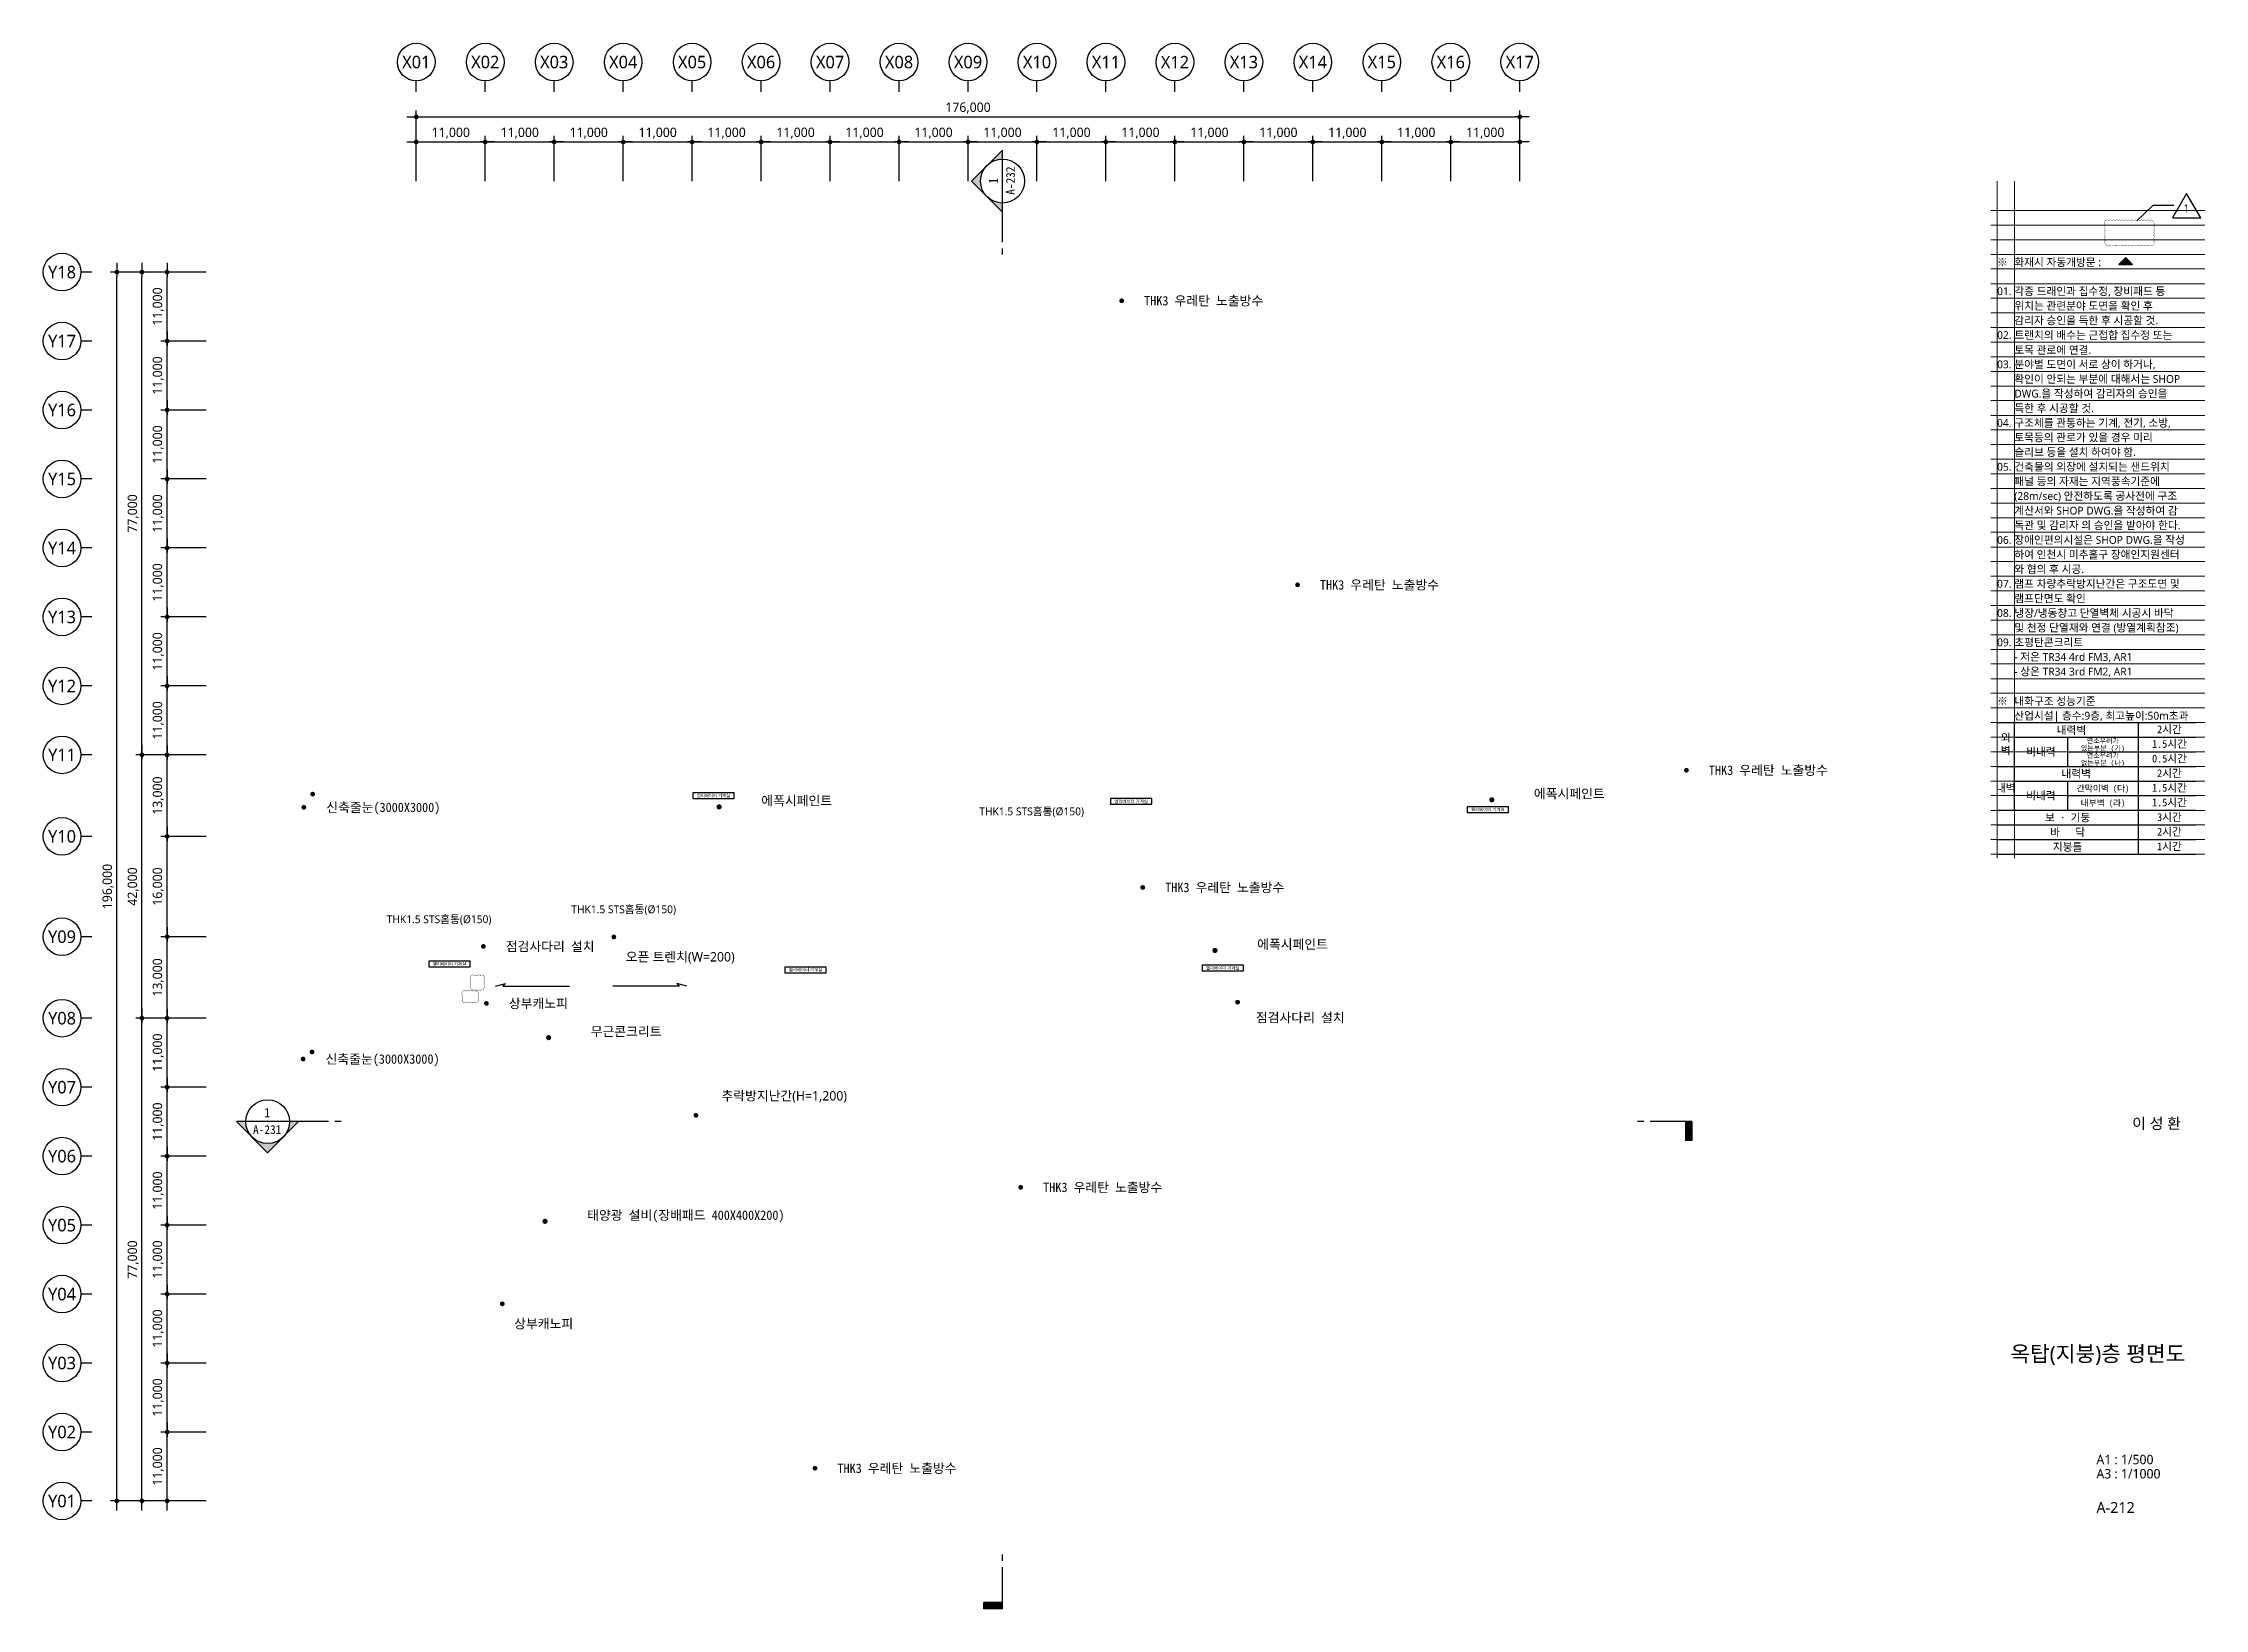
# Model space of a CAD drawing. Header units: millimetres. Extents: x 3546612 to 5615882, y 547008 to 3162891.
# Drawn here: x 4806612 to 5151369, y 2913200 to 3162891 of the extents above; entities that cross this region are included whole.
import ezdxf
from ezdxf.enums import TextEntityAlignment as Align

# ---------------------------------------------------------------- set-up
doc = ezdxf.new("R2010")
doc.units = ezdxf.units.MM
doc.linetypes.add('DASHDOTX2', pattern=[2, 1, -0.5, 0, -0.5])
for name, color, linetype, lineweight in [('A-AXIS-BUBL', 7, 'Continuous', 25), ('A-BORD-TEXT', 3, 'Continuous', 25), ('A-DIMS', 7, 'Continuous', 25), ('A-MKXS-LEAD', 7, 'Continuous', 25), ('A-MKXS-MAK1', 3, 'Continuous', 25), ('A-MKXS-MAK2', 3, 'DASHDOTX2', 25), ('A-MKXS-TEXT1', 3, 'Continuous', 25), ('A-MKXS-TEXT2', 7, 'Continuous', 25), ('A-XXXX-SYMB', 7, 'Continuous', 25), ('A-XXXX-TXT2', 3, 'Continuous', 25), ('REV-202205', 20, 'Continuous', 25)]:
    doc.layers.add(name, color=color, linetype=linetype, lineweight=lineweight)
doc.layers.add('A-XXXX-NPLT', color=144, linetype='Continuous', lineweight=15, plot=False)
doc.styles.add('HY울릉도L', font='')
doc.styles.add('XR-평면도$0$맑은 고딕', font='malgun.ttf')
doc.styles.add('돋움체', font='')
doc.styles.add('맑은 고딕', font='malgun.ttf')
doc.styles.add('맑은고딕', font='malgun.ttf')
doc.styles.get('HY울릉도L').set_extended_font_data('HYwulM')
doc.styles.get('돋움체').set_extended_font_data('DotumChe')
doc.dimstyles.new('CDIM', dxfattribs={"dimtxt": 3, "dimasz": 1.5, "dimexe": 2, "dimexo": 1, "dimgap": 1, "dimtad": 1, "dimdec": 0, "dimrnd": 0.5, "dimzin": 0, "dimdsep": 32, "dimlunit": 6, "dimtxsty": 'HY울릉도L', "dimblk1": '_CIDOT', "dimblk2": '_CIDOT', "dimsah": 1, "dimcen": 5.5, "dimclrd": 2, "dimclre": 2, "dimclrt": 7, "dimadec": 0, "dimazin": 0, "dimtfac": 1, "dimtdec": 0, "dimtix": 1, "dimtmove": 2, "dimatfit": 1, "dimldrblk": '_CIDOT', "dimfxl": 1, "dimtolj": 1, "dimtzin": 0, "dimlwd": -1, "dimarcsym": 0})

msp = doc.modelspace()

# ---------------------------------------------------------------- texts
at = {"layer": 'A-BORD-TEXT', "style": '맑은고딕'}
msp.add_text('이 성 환', height=1750, dxfattribs=at).set_placement((5147561.5, 2989731.8), align=Align.RIGHT)
msp.add_text('옥탑(지붕)층 평면도', height=2500, dxfattribs=at).set_placement((5134306.3, 2953883.1), align=Align.MIDDLE_CENTER)
for s, height, p in [('A1 : 1/500', 1500, (5134091.6, 2936255)), ('A3 : 1/1000', 1500, (5134091.6, 2933987.6)), ('A-212', 1750, (5134091.6, 2928469.4))]:
    msp.add_text(s, height=height, dxfattribs=at).set_placement(p)
at = {"layer": 'A-MKXS-TEXT1'}
for s, height, style, p in [('THK3 우레탄 노출방수', 1500, '돋움체', (4982201.2, 3121820.7)), ('THK3 우레탄 노출방수', 1500, '돋움체', (5010243.9, 3076514.2)), ('THK3 우레탄 노출방수', 1500, '돋움체', (5072277.8, 3046941)), ('신축줄눈(3000X3000)', 1500, '돋움체', (4851754.5, 3041018.3)), ('에폭시페인트', 1500, '돋움체', (4921137.6, 3042083.8)), ('THK1.5 STS홈통(Ø150)', 1250, '맑은고딕', (4955905.7, 3040375.6)), ('에폭시페인트', 1500, '돋움체', (5044370.6, 3043207.9)), ('THK3 우레탄 노출방수', 1500, '돋움체', (4985555.7, 3028243)), ('THK1.5 STS홈통(Ø150)', 1250, '맑은고딕', (4861389, 3023176.4)), ('THK1.5 STS홈통(Ø150)', 1250, '맑은고딕', (4890831.7, 3024759.6)), ('에폭시페인트', 1500, '돋움체', (5000224.2, 3019188.9)), ('점검사다리 설치', 1500, '돋움체', (4880392.7, 3018837.7)), ('오픈 트렌치(W=200)', 1500, '맑은고딕', (4899519.9, 3017183.4)), ('상부캐노피', 1500, '돋움체', (4880879.7, 3009745.7)), ('점검사다리 설치', 1500, '돋움체', (5000029.6, 3007485.1)), ('무근콘크리트', 1500, '돋움체', (4893938.7, 3005279.2)), ('신축줄눈(3000X3000)', 1500, '돋움체', (4851640.2, 3000878.5)), ('추락방지난간(H=1,200)', 1500, '맑은고딕', (4914782.7, 2995013.7)), ('THK3 우레탄 노출방수', 1500, '돋움체', (4966095.9, 2980415.9)), ('태양광 설비(장배패드 400X400X200)', 1500, '돋움체', (4893368.1, 2975979.5)), ('상부캐노피', 1500, '맑은고딕', (4881720.9, 2958666.7)), ('THK3 우레탄 노출방수', 1500, '돋움체', (4933287.7, 2935609.4))]:
    msp.add_text(s, height=height, dxfattribs=dict(at, style=style)).set_placement(p, align=Align.MIDDLE_LEFT)

# ---------------------------------------------------------------- blocks, each defined once
blk = doc.blocks.new('_CIDOT')
at = {"color": 0, "linetype": 'ByBlock'}
blk.add_line((2, 0), (-1, 0), dxfattribs=at)
at = {"color": 0, "linetype": 'ByBlock', "const_width": 0.5}
blk.add_lwpolyline([(-0.25, 0, 1), (0.25, 0, 1)], format="xyb", close=True, dxfattribs=at)
blk = doc.blocks.new('*D9')
at = {"layer": 'A-DIMS', "lineweight": -2, "transparency": 16777216}
for p, q in [((93193, 67121), (85943, 67121)), ((93193, 56121), (85943, 56121))]:
    blk.add_line(p, q, dxfattribs=at)
at = {"layer": 'A-DIMS', "transparency": 16777216}
blk.add_line((86943, 56871), (86943, 66371), dxfattribs=at)
at = {"layer": 'A-DIMS', "transparency": 16777216, "xscale": 750, "yscale": 750, "zscale": 750}
for p, rotation in [((86943, 67121), 90), ((86943, 56121), 270)]:
    blk.add_blockref('_CIDOT', p, dxfattribs=dict(at, rotation=rotation))
at = {"layer": 'A-DIMS', "color": 3, "transparency": 16777216, "insert": (85538, 61621), "char_height": 1500, "attachment_point": 5, "rotation": 90, "style": '맑은고딕'}
blk.add_mtext('\\A1;11,000', dxfattribs=at)
blk = doc.blocks.new('*D10')
at = {"layer": 'A-DIMS', "lineweight": -2, "transparency": 16777216}
for p, q in [((93193, 78121), (85943, 78121)), ((93193, 67121), (85943, 67121))]:
    blk.add_line(p, q, dxfattribs=at)
at = {"layer": 'A-DIMS', "transparency": 16777216}
blk.add_line((86943, 67871), (86943, 77371), dxfattribs=at)
at = {"layer": 'A-DIMS', "transparency": 16777216, "xscale": 750, "yscale": 750, "zscale": 750}
for p, rotation in [((86943, 78121), 90), ((86943, 67121), 270)]:
    blk.add_blockref('_CIDOT', p, dxfattribs=dict(at, rotation=rotation))
at = {"layer": 'A-DIMS', "color": 3, "transparency": 16777216, "insert": (85538, 72621), "char_height": 1500, "attachment_point": 5, "rotation": 90, "style": '맑은고딕'}
blk.add_mtext('\\A1;11,000', dxfattribs=at)
blk = doc.blocks.new('*D11')
at = {"layer": 'A-DIMS', "lineweight": -2, "transparency": 16777216}
for p, q in [((93193, 89121), (85943, 89121)), ((93193, 78121), (85943, 78121))]:
    blk.add_line(p, q, dxfattribs=at)
at = {"layer": 'A-DIMS', "transparency": 16777216}
blk.add_line((86943, 78871), (86943, 88371), dxfattribs=at)
at = {"layer": 'A-DIMS', "transparency": 16777216, "xscale": 750, "yscale": 750, "zscale": 750}
for p, rotation in [((86943, 89121), 90), ((86943, 78121), 270)]:
    blk.add_blockref('_CIDOT', p, dxfattribs=dict(at, rotation=rotation))
at = {"layer": 'A-DIMS', "color": 3, "transparency": 16777216, "insert": (85538, 83621), "char_height": 1500, "attachment_point": 5, "rotation": 90, "style": '맑은고딕'}
blk.add_mtext('\\A1;11,000', dxfattribs=at)
blk = doc.blocks.new('*D12')
at = {"layer": 'A-DIMS', "lineweight": -2, "transparency": 16777216}
for p, q in [((93193, 100121), (85943, 100121)), ((93193, 89121), (85943, 89121))]:
    blk.add_line(p, q, dxfattribs=at)
at = {"layer": 'A-DIMS', "transparency": 16777216}
blk.add_line((86943, 89871), (86943, 99371), dxfattribs=at)
at = {"layer": 'A-DIMS', "transparency": 16777216, "xscale": 750, "yscale": 750, "zscale": 750}
for p, rotation in [((86943, 100121), 90), ((86943, 89121), 270)]:
    blk.add_blockref('_CIDOT', p, dxfattribs=dict(at, rotation=rotation))
at = {"layer": 'A-DIMS', "color": 3, "transparency": 16777216, "insert": (85538, 94621), "char_height": 1500, "attachment_point": 5, "rotation": 90, "style": '맑은고딕'}
blk.add_mtext('\\A1;11,000', dxfattribs=at)
blk = doc.blocks.new('*D13')
at = {"layer": 'A-DIMS', "lineweight": -2, "transparency": 16777216}
for p, q in [((93193, 111121), (85943, 111121)), ((93193, 100121), (85943, 100121))]:
    blk.add_line(p, q, dxfattribs=at)
at = {"layer": 'A-DIMS', "transparency": 16777216}
blk.add_line((86943, 100871), (86943, 110371), dxfattribs=at)
at = {"layer": 'A-DIMS', "transparency": 16777216, "xscale": 750, "yscale": 750, "zscale": 750}
for p, rotation in [((86943, 111121), 90), ((86943, 100121), 270)]:
    blk.add_blockref('_CIDOT', p, dxfattribs=dict(at, rotation=rotation))
at = {"layer": 'A-DIMS', "color": 3, "transparency": 16777216, "insert": (85538, 105621), "char_height": 1500, "attachment_point": 5, "rotation": 90, "style": '맑은고딕'}
blk.add_mtext('\\A1;11,000', dxfattribs=at)
blk = doc.blocks.new('*D14')
at = {"layer": 'A-DIMS', "lineweight": -2, "transparency": 16777216}
for p, q in [((93193, 122121), (85943, 122121)), ((93193, 111121), (85943, 111121))]:
    blk.add_line(p, q, dxfattribs=at)
at = {"layer": 'A-DIMS', "transparency": 16777216}
blk.add_line((86943, 111871), (86943, 121371), dxfattribs=at)
at = {"layer": 'A-DIMS', "transparency": 16777216, "xscale": 750, "yscale": 750, "zscale": 750}
for p, rotation in [((86943, 122121), 90), ((86943, 111121), 270)]:
    blk.add_blockref('_CIDOT', p, dxfattribs=dict(at, rotation=rotation))
at = {"layer": 'A-DIMS', "color": 3, "transparency": 16777216, "insert": (85538, 116621), "char_height": 1500, "attachment_point": 5, "rotation": 90, "style": '맑은고딕'}
blk.add_mtext('\\A1;11,000', dxfattribs=at)
blk = doc.blocks.new('*D15')
at = {"layer": 'A-DIMS', "lineweight": -2, "transparency": 16777216}
for p, q in [((93193, 135121), (85943, 135121)), ((93193, 122121), (85943, 122121))]:
    blk.add_line(p, q, dxfattribs=at)
at = {"layer": 'A-DIMS', "transparency": 16777216}
blk.add_line((86943, 122871), (86943, 134371), dxfattribs=at)
at = {"layer": 'A-DIMS', "transparency": 16777216, "xscale": 750, "yscale": 750, "zscale": 750}
for p, rotation in [((86943, 135121), 90), ((86943, 122121), 270)]:
    blk.add_blockref('_CIDOT', p, dxfattribs=dict(at, rotation=rotation))
at = {"layer": 'A-DIMS', "color": 3, "transparency": 16777216, "insert": (85538, 128621), "char_height": 1500, "attachment_point": 5, "rotation": 90, "style": '맑은고딕'}
blk.add_mtext('\\A1;13,000', dxfattribs=at)
blk = doc.blocks.new('*D16')
at = {"layer": 'A-DIMS', "lineweight": -2, "transparency": 16777216}
for p, q in [((93193, 151121), (85943, 151121)), ((93193, 135121), (85943, 135121))]:
    blk.add_line(p, q, dxfattribs=at)
at = {"layer": 'A-DIMS', "transparency": 16777216}
blk.add_line((86943, 135871), (86943, 150371), dxfattribs=at)
at = {"layer": 'A-DIMS', "transparency": 16777216, "xscale": 750, "yscale": 750, "zscale": 750}
for p, rotation in [((86943, 151121), 90), ((86943, 135121), 270)]:
    blk.add_blockref('_CIDOT', p, dxfattribs=dict(at, rotation=rotation))
at = {"layer": 'A-DIMS', "color": 3, "transparency": 16777216, "insert": (85538, 143121), "char_height": 1500, "attachment_point": 5, "rotation": 90, "style": '맑은고딕'}
blk.add_mtext('\\A1;16,000', dxfattribs=at)
blk = doc.blocks.new('*D17')
at = {"layer": 'A-DIMS', "lineweight": -2, "transparency": 16777216}
for p, q in [((93193, 164121), (85943, 164121)), ((93193, 151121), (85943, 151121))]:
    blk.add_line(p, q, dxfattribs=at)
at = {"layer": 'A-DIMS', "transparency": 16777216}
blk.add_line((86943, 151871), (86943, 163371), dxfattribs=at)
at = {"layer": 'A-DIMS', "transparency": 16777216, "xscale": 750, "yscale": 750, "zscale": 750}
for p, rotation in [((86943, 164121), 90), ((86943, 151121), 270)]:
    blk.add_blockref('_CIDOT', p, dxfattribs=dict(at, rotation=rotation))
at = {"layer": 'A-DIMS', "color": 3, "transparency": 16777216, "insert": (85538, 157621), "char_height": 1500, "attachment_point": 5, "rotation": 90, "style": '맑은고딕'}
blk.add_mtext('\\A1;13,000', dxfattribs=at)
blk = doc.blocks.new('*D18')
at = {"layer": 'A-DIMS', "lineweight": -2, "transparency": 16777216}
for p, q in [((93193, 175121), (85943, 175121)), ((93193, 164121), (85943, 164121))]:
    blk.add_line(p, q, dxfattribs=at)
at = {"layer": 'A-DIMS', "transparency": 16777216}
blk.add_line((86943, 164871), (86943, 174371), dxfattribs=at)
at = {"layer": 'A-DIMS', "transparency": 16777216, "xscale": 750, "yscale": 750, "zscale": 750}
for p, rotation in [((86943, 175121), 90), ((86943, 164121), 270)]:
    blk.add_blockref('_CIDOT', p, dxfattribs=dict(at, rotation=rotation))
at = {"layer": 'A-DIMS', "color": 3, "transparency": 16777216, "insert": (85538, 169621), "char_height": 1500, "attachment_point": 5, "rotation": 90, "style": '맑은고딕'}
blk.add_mtext('\\A1;11,000', dxfattribs=at)
blk = doc.blocks.new('*D19')
at = {"layer": 'A-DIMS', "lineweight": -2, "transparency": 16777216}
for p, q in [((93193, 186121), (85943, 186121)), ((93193, 175121), (85943, 175121))]:
    blk.add_line(p, q, dxfattribs=at)
at = {"layer": 'A-DIMS', "transparency": 16777216}
blk.add_line((86943, 175871), (86943, 185371), dxfattribs=at)
at = {"layer": 'A-DIMS', "transparency": 16777216, "xscale": 750, "yscale": 750, "zscale": 750}
for p, rotation in [((86943, 186121), 90), ((86943, 175121), 270)]:
    blk.add_blockref('_CIDOT', p, dxfattribs=dict(at, rotation=rotation))
at = {"layer": 'A-DIMS', "color": 3, "transparency": 16777216, "insert": (85538, 180621), "char_height": 1500, "attachment_point": 5, "rotation": 90, "style": '맑은고딕'}
blk.add_mtext('\\A1;11,000', dxfattribs=at)
blk = doc.blocks.new('*D20')
at = {"layer": 'A-DIMS', "lineweight": -2, "transparency": 16777216}
for p, q in [((93193, 197121), (85943, 197121)), ((93193, 186121), (85943, 186121))]:
    blk.add_line(p, q, dxfattribs=at)
at = {"layer": 'A-DIMS', "transparency": 16777216}
blk.add_line((86943, 186871), (86943, 196371), dxfattribs=at)
at = {"layer": 'A-DIMS', "transparency": 16777216, "xscale": 750, "yscale": 750, "zscale": 750}
for p, rotation in [((86943, 197121), 90), ((86943, 186121), 270)]:
    blk.add_blockref('_CIDOT', p, dxfattribs=dict(at, rotation=rotation))
at = {"layer": 'A-DIMS', "color": 3, "transparency": 16777216, "insert": (85538, 191621), "char_height": 1500, "attachment_point": 5, "rotation": 90, "style": '맑은고딕'}
blk.add_mtext('\\A1;11,000', dxfattribs=at)
blk = doc.blocks.new('*D21')
at = {"layer": 'A-DIMS', "lineweight": -2, "transparency": 16777216}
for p, q in [((93193, 208121), (85943, 208121)), ((93193, 197121), (85943, 197121))]:
    blk.add_line(p, q, dxfattribs=at)
at = {"layer": 'A-DIMS', "transparency": 16777216}
blk.add_line((86943, 197871), (86943, 207371), dxfattribs=at)
at = {"layer": 'A-DIMS', "transparency": 16777216, "xscale": 750, "yscale": 750, "zscale": 750}
for p, rotation in [((86943, 208121), 90), ((86943, 197121), 270)]:
    blk.add_blockref('_CIDOT', p, dxfattribs=dict(at, rotation=rotation))
at = {"layer": 'A-DIMS', "color": 3, "transparency": 16777216, "insert": (85538, 202621), "char_height": 1500, "attachment_point": 5, "rotation": 90, "style": '맑은고딕'}
blk.add_mtext('\\A1;11,000', dxfattribs=at)
blk = doc.blocks.new('*D22')
at = {"layer": 'A-DIMS', "lineweight": -2, "transparency": 16777216}
for p, q in [((93193, 219121), (85943, 219121)), ((93193, 208121), (85943, 208121))]:
    blk.add_line(p, q, dxfattribs=at)
at = {"layer": 'A-DIMS', "transparency": 16777216}
blk.add_line((86943, 208871), (86943, 218371), dxfattribs=at)
at = {"layer": 'A-DIMS', "transparency": 16777216, "xscale": 750, "yscale": 750, "zscale": 750}
for p, rotation in [((86943, 219121), 90), ((86943, 208121), 270)]:
    blk.add_blockref('_CIDOT', p, dxfattribs=dict(at, rotation=rotation))
at = {"layer": 'A-DIMS', "color": 3, "transparency": 16777216, "insert": (85538, 213621), "char_height": 1500, "attachment_point": 5, "rotation": 90, "style": '맑은고딕'}
blk.add_mtext('\\A1;11,000', dxfattribs=at)
blk = doc.blocks.new('*D23')
at = {"layer": 'A-DIMS', "lineweight": -2, "transparency": 16777216}
for p, q in [((93193, 230121), (85943, 230121)), ((93193, 219121), (85943, 219121))]:
    blk.add_line(p, q, dxfattribs=at)
at = {"layer": 'A-DIMS', "transparency": 16777216}
blk.add_line((86943, 219871), (86943, 229371), dxfattribs=at)
at = {"layer": 'A-DIMS', "transparency": 16777216, "xscale": 750, "yscale": 750, "zscale": 750}
for p, rotation in [((86943, 230121), 90), ((86943, 219121), 270)]:
    blk.add_blockref('_CIDOT', p, dxfattribs=dict(at, rotation=rotation))
at = {"layer": 'A-DIMS', "color": 3, "transparency": 16777216, "insert": (85538, 224621), "char_height": 1500, "attachment_point": 5, "rotation": 90, "style": '맑은고딕'}
blk.add_mtext('\\A1;11,000', dxfattribs=at)
blk = doc.blocks.new('*D24')
at = {"layer": 'A-DIMS', "lineweight": -2, "transparency": 16777216}
for p, q in [((93193, 241121), (85943, 241121)), ((93193, 230121), (85943, 230121))]:
    blk.add_line(p, q, dxfattribs=at)
at = {"layer": 'A-DIMS', "transparency": 16777216}
blk.add_line((86943, 230871), (86943, 240371), dxfattribs=at)
at = {"layer": 'A-DIMS', "transparency": 16777216, "xscale": 750, "yscale": 750, "zscale": 750}
for p, rotation in [((86943, 241121), 90), ((86943, 230121), 270)]:
    blk.add_blockref('_CIDOT', p, dxfattribs=dict(at, rotation=rotation))
at = {"layer": 'A-DIMS', "color": 3, "transparency": 16777216, "insert": (85538, 235621), "char_height": 1500, "attachment_point": 5, "rotation": 90, "style": '맑은고딕'}
blk.add_mtext('\\A1;11,000', dxfattribs=at)
blk = doc.blocks.new('*D25')
at = {"layer": 'A-DIMS', "lineweight": -2, "transparency": 16777216}
for p, q in [((93193, 122121), (81943, 122121)), ((93193, 45121), (81943, 45121))]:
    blk.add_line(p, q, dxfattribs=at)
at = {"layer": 'A-DIMS', "transparency": 16777216}
blk.add_line((82943, 45871), (82943, 121371), dxfattribs=at)
at = {"layer": 'A-DIMS', "transparency": 16777216, "xscale": 750, "yscale": 750, "zscale": 750}
for p, rotation in [((82943, 122121), 90), ((82943, 45121), 270)]:
    blk.add_blockref('_CIDOT', p, dxfattribs=dict(at, rotation=rotation))
at = {"layer": 'A-DIMS', "color": 3, "transparency": 16777216, "insert": (81542, 83621), "char_height": 1500, "attachment_point": 5, "rotation": 90, "style": '맑은고딕'}
blk.add_mtext('\\A1;77,000', dxfattribs=at)
blk = doc.blocks.new('*D26')
at = {"layer": 'A-DIMS', "lineweight": -2, "transparency": 16777216}
for p, q in [((93193, 241121), (77943, 241121)), ((93193, 45121), (77943, 45121))]:
    blk.add_line(p, q, dxfattribs=at)
at = {"layer": 'A-DIMS', "transparency": 16777216}
blk.add_line((78943, 45871), (78943, 240371), dxfattribs=at)
at = {"layer": 'A-DIMS', "transparency": 16777216, "xscale": 750, "yscale": 750, "zscale": 750}
for p, rotation in [((78943, 241121), 90), ((78943, 45121), 270)]:
    blk.add_blockref('_CIDOT', p, dxfattribs=dict(at, rotation=rotation))
at = {"layer": 'A-DIMS', "color": 3, "transparency": 16777216, "insert": (77538, 143121), "char_height": 1500, "attachment_point": 5, "rotation": 90, "style": '맑은고딕'}
blk.add_mtext('\\A1;196,000', dxfattribs=at)
blk = doc.blocks.new('*D27')
at = {"layer": 'A-DIMS', "lineweight": -2, "transparency": 16777216}
for p, q in [((93193, 56121), (85943, 56121)), ((93193, 45121), (85943, 45121))]:
    blk.add_line(p, q, dxfattribs=at)
at = {"layer": 'A-DIMS', "transparency": 16777216}
blk.add_line((86943, 45871), (86943, 55371), dxfattribs=at)
at = {"layer": 'A-DIMS', "transparency": 16777216, "xscale": 750, "yscale": 750, "zscale": 750}
for p, rotation in [((86943, 56121), 90), ((86943, 45121), 270)]:
    blk.add_blockref('_CIDOT', p, dxfattribs=dict(at, rotation=rotation))
at = {"layer": 'A-DIMS', "color": 3, "transparency": 16777216, "insert": (85538, 50621), "char_height": 1500, "attachment_point": 5, "rotation": 90, "style": '맑은고딕'}
blk.add_mtext('\\A1;11,000', dxfattribs=at)
blk = doc.blocks.new('*D28')
at = {"layer": 'A-DIMS', "lineweight": -2, "transparency": 16777216}
for p, q in [((93193, 164121), (81943, 164121)), ((93193, 122121), (81943, 122121))]:
    blk.add_line(p, q, dxfattribs=at)
at = {"layer": 'A-DIMS', "transparency": 16777216}
blk.add_line((82943, 122871), (82943, 163371), dxfattribs=at)
at = {"layer": 'A-DIMS', "transparency": 16777216, "xscale": 750, "yscale": 750, "zscale": 750}
for p, rotation in [((82943, 164121), 90), ((82943, 122121), 270)]:
    blk.add_blockref('_CIDOT', p, dxfattribs=dict(at, rotation=rotation))
at = {"layer": 'A-DIMS', "color": 3, "transparency": 16777216, "insert": (81542, 143121), "char_height": 1500, "attachment_point": 5, "rotation": 90, "style": '맑은고딕'}
blk.add_mtext('\\A1;42,000', dxfattribs=at)
blk = doc.blocks.new('*D29')
at = {"layer": 'A-DIMS', "lineweight": -2, "transparency": 16777216}
for p, q in [((93193, 241121), (81943, 241121)), ((93193, 164121), (81943, 164121))]:
    blk.add_line(p, q, dxfattribs=at)
at = {"layer": 'A-DIMS', "transparency": 16777216}
blk.add_line((82943, 164871), (82943, 240371), dxfattribs=at)
at = {"layer": 'A-DIMS', "transparency": 16777216, "xscale": 750, "yscale": 750, "zscale": 750}
for p, rotation in [((82943, 241121), 90), ((82943, 164121), 270)]:
    blk.add_blockref('_CIDOT', p, dxfattribs=dict(at, rotation=rotation))
at = {"layer": 'A-DIMS', "color": 3, "transparency": 16777216, "insert": (81542, 202621), "char_height": 1500, "attachment_point": 5, "rotation": 90, "style": '맑은고딕'}
blk.add_mtext('\\A1;77,000', dxfattribs=at)
blk = doc.blocks.new('*D30')
at = {"layer": 'A-DIMS', "lineweight": -2, "transparency": 16777216}
for p, q in [((148693, 255621), (148693, 262871)), ((159693, 255621), (159693, 262871))]:
    blk.add_line(p, q, dxfattribs=at)
at = {"layer": 'A-DIMS', "transparency": 16777216}
blk.add_line((149443, 261871), (158943, 261871), dxfattribs=at)
at = {"layer": 'A-DIMS', "transparency": 16777216, "xscale": 750, "yscale": 750, "zscale": 750, "rotation": 180}
blk.add_blockref('_CIDOT', (148693, 261871), dxfattribs=at)
at = {"layer": 'A-DIMS', "transparency": 16777216, "xscale": 750, "yscale": 750, "zscale": 750}
blk.add_blockref('_CIDOT', (159693, 261871), dxfattribs=at)
at = {"layer": 'A-DIMS', "color": 3, "transparency": 16777216, "insert": (154193, 263275), "char_height": 1500, "attachment_point": 5, "style": '맑은고딕'}
blk.add_mtext('\\A1;11,000', dxfattribs=at)
blk = doc.blocks.new('*D31')
at = {"layer": 'A-DIMS', "lineweight": -2, "transparency": 16777216}
for p, q in [((159693, 255621), (159693, 262871)), ((170693, 255621), (170693, 262871))]:
    blk.add_line(p, q, dxfattribs=at)
at = {"layer": 'A-DIMS', "transparency": 16777216}
blk.add_line((160443, 261871), (169943, 261871), dxfattribs=at)
at = {"layer": 'A-DIMS', "transparency": 16777216, "xscale": 750, "yscale": 750, "zscale": 750, "rotation": 180}
blk.add_blockref('_CIDOT', (159693, 261871), dxfattribs=at)
at = {"layer": 'A-DIMS', "transparency": 16777216, "xscale": 750, "yscale": 750, "zscale": 750}
blk.add_blockref('_CIDOT', (170693, 261871), dxfattribs=at)
at = {"layer": 'A-DIMS', "color": 3, "transparency": 16777216, "insert": (165193, 263275), "char_height": 1500, "attachment_point": 5, "style": '맑은고딕'}
blk.add_mtext('\\A1;11,000', dxfattribs=at)
blk = doc.blocks.new('*D32')
at = {"layer": 'A-DIMS', "lineweight": -2, "transparency": 16777216}
for p, q in [((170693, 255621), (170693, 262871)), ((181693, 255621), (181693, 262871))]:
    blk.add_line(p, q, dxfattribs=at)
at = {"layer": 'A-DIMS', "transparency": 16777216}
blk.add_line((171443, 261871), (180943, 261871), dxfattribs=at)
at = {"layer": 'A-DIMS', "transparency": 16777216, "xscale": 750, "yscale": 750, "zscale": 750, "rotation": 180}
blk.add_blockref('_CIDOT', (170693, 261871), dxfattribs=at)
at = {"layer": 'A-DIMS', "transparency": 16777216, "xscale": 750, "yscale": 750, "zscale": 750}
blk.add_blockref('_CIDOT', (181693, 261871), dxfattribs=at)
at = {"layer": 'A-DIMS', "color": 3, "transparency": 16777216, "insert": (176193, 263275), "char_height": 1500, "attachment_point": 5, "style": '맑은고딕'}
blk.add_mtext('\\A1;11,000', dxfattribs=at)
blk = doc.blocks.new('*D33')
at = {"layer": 'A-DIMS', "lineweight": -2, "transparency": 16777216}
for p, q in [((181693, 255621), (181693, 262871)), ((192693, 255621), (192693, 262871))]:
    blk.add_line(p, q, dxfattribs=at)
at = {"layer": 'A-DIMS', "transparency": 16777216}
blk.add_line((182443, 261871), (191943, 261871), dxfattribs=at)
at = {"layer": 'A-DIMS', "transparency": 16777216, "xscale": 750, "yscale": 750, "zscale": 750, "rotation": 180}
blk.add_blockref('_CIDOT', (181693, 261871), dxfattribs=at)
at = {"layer": 'A-DIMS', "transparency": 16777216, "xscale": 750, "yscale": 750, "zscale": 750}
blk.add_blockref('_CIDOT', (192693, 261871), dxfattribs=at)
at = {"layer": 'A-DIMS', "color": 3, "transparency": 16777216, "insert": (187193, 263275), "char_height": 1500, "attachment_point": 5, "style": '맑은고딕'}
blk.add_mtext('\\A1;11,000', dxfattribs=at)
blk = doc.blocks.new('*D34')
at = {"layer": 'A-DIMS', "lineweight": -2, "transparency": 16777216}
for p, q in [((192693, 255621), (192693, 262871)), ((203693, 255621), (203693, 262871))]:
    blk.add_line(p, q, dxfattribs=at)
at = {"layer": 'A-DIMS', "transparency": 16777216}
blk.add_line((193443, 261871), (202943, 261871), dxfattribs=at)
at = {"layer": 'A-DIMS', "transparency": 16777216, "xscale": 750, "yscale": 750, "zscale": 750, "rotation": 180}
blk.add_blockref('_CIDOT', (192693, 261871), dxfattribs=at)
at = {"layer": 'A-DIMS', "transparency": 16777216, "xscale": 750, "yscale": 750, "zscale": 750}
blk.add_blockref('_CIDOT', (203693, 261871), dxfattribs=at)
at = {"layer": 'A-DIMS', "color": 3, "transparency": 16777216, "insert": (198193, 263275), "char_height": 1500, "attachment_point": 5, "style": '맑은고딕'}
blk.add_mtext('\\A1;11,000', dxfattribs=at)
blk = doc.blocks.new('*D35')
at = {"layer": 'A-DIMS', "lineweight": -2, "transparency": 16777216}
for p, q in [((203693, 255621), (203693, 262871)), ((214693, 255621), (214693, 262871))]:
    blk.add_line(p, q, dxfattribs=at)
at = {"layer": 'A-DIMS', "transparency": 16777216}
blk.add_line((204443, 261871), (213943, 261871), dxfattribs=at)
at = {"layer": 'A-DIMS', "transparency": 16777216, "xscale": 750, "yscale": 750, "zscale": 750, "rotation": 180}
blk.add_blockref('_CIDOT', (203693, 261871), dxfattribs=at)
at = {"layer": 'A-DIMS', "transparency": 16777216, "xscale": 750, "yscale": 750, "zscale": 750}
blk.add_blockref('_CIDOT', (214693, 261871), dxfattribs=at)
at = {"layer": 'A-DIMS', "color": 3, "transparency": 16777216, "insert": (209193, 263275), "char_height": 1500, "attachment_point": 5, "style": '맑은고딕'}
blk.add_mtext('\\A1;11,000', dxfattribs=at)
blk = doc.blocks.new('*D36')
at = {"layer": 'A-DIMS', "lineweight": -2, "transparency": 16777216}
for p, q in [((214693, 255621), (214693, 262871)), ((225693, 255621), (225693, 262871))]:
    blk.add_line(p, q, dxfattribs=at)
at = {"layer": 'A-DIMS', "transparency": 16777216}
blk.add_line((215443, 261871), (224943, 261871), dxfattribs=at)
at = {"layer": 'A-DIMS', "transparency": 16777216, "xscale": 750, "yscale": 750, "zscale": 750, "rotation": 180}
blk.add_blockref('_CIDOT', (214693, 261871), dxfattribs=at)
at = {"layer": 'A-DIMS', "transparency": 16777216, "xscale": 750, "yscale": 750, "zscale": 750}
blk.add_blockref('_CIDOT', (225693, 261871), dxfattribs=at)
at = {"layer": 'A-DIMS', "color": 3, "transparency": 16777216, "insert": (220193, 263275), "char_height": 1500, "attachment_point": 5, "style": '맑은고딕'}
blk.add_mtext('\\A1;11,000', dxfattribs=at)
blk = doc.blocks.new('*D37')
at = {"layer": 'A-DIMS', "lineweight": -2, "transparency": 16777216}
for p, q in [((225693, 255621), (225693, 262871)), ((236693, 255621), (236693, 262871))]:
    blk.add_line(p, q, dxfattribs=at)
at = {"layer": 'A-DIMS', "transparency": 16777216}
blk.add_line((226443, 261871), (235943, 261871), dxfattribs=at)
at = {"layer": 'A-DIMS', "transparency": 16777216, "xscale": 750, "yscale": 750, "zscale": 750, "rotation": 180}
blk.add_blockref('_CIDOT', (225693, 261871), dxfattribs=at)
at = {"layer": 'A-DIMS', "transparency": 16777216, "xscale": 750, "yscale": 750, "zscale": 750}
blk.add_blockref('_CIDOT', (236693, 261871), dxfattribs=at)
at = {"layer": 'A-DIMS', "color": 3, "transparency": 16777216, "insert": (231193, 263275), "char_height": 1500, "attachment_point": 5, "style": '맑은고딕'}
blk.add_mtext('\\A1;11,000', dxfattribs=at)
blk = doc.blocks.new('*D38')
at = {"layer": 'A-DIMS', "lineweight": -2, "transparency": 16777216}
for p, q in [((236693, 255621), (236693, 262871)), ((247693, 255621), (247693, 262871))]:
    blk.add_line(p, q, dxfattribs=at)
at = {"layer": 'A-DIMS', "transparency": 16777216}
blk.add_line((237443, 261871), (246943, 261871), dxfattribs=at)
at = {"layer": 'A-DIMS', "transparency": 16777216, "xscale": 750, "yscale": 750, "zscale": 750, "rotation": 180}
blk.add_blockref('_CIDOT', (236693, 261871), dxfattribs=at)
at = {"layer": 'A-DIMS', "transparency": 16777216, "xscale": 750, "yscale": 750, "zscale": 750}
blk.add_blockref('_CIDOT', (247693, 261871), dxfattribs=at)
at = {"layer": 'A-DIMS', "color": 3, "transparency": 16777216, "insert": (242193, 263275), "char_height": 1500, "attachment_point": 5, "style": '맑은고딕'}
blk.add_mtext('\\A1;11,000', dxfattribs=at)
blk = doc.blocks.new('*D39')
at = {"layer": 'A-DIMS', "lineweight": -2, "transparency": 16777216}
for p, q in [((247693, 255621), (247693, 262871)), ((258693, 255621), (258693, 262871))]:
    blk.add_line(p, q, dxfattribs=at)
at = {"layer": 'A-DIMS', "transparency": 16777216}
blk.add_line((248443, 261871), (257943, 261871), dxfattribs=at)
at = {"layer": 'A-DIMS', "transparency": 16777216, "xscale": 750, "yscale": 750, "zscale": 750, "rotation": 180}
blk.add_blockref('_CIDOT', (247693, 261871), dxfattribs=at)
at = {"layer": 'A-DIMS', "transparency": 16777216, "xscale": 750, "yscale": 750, "zscale": 750}
blk.add_blockref('_CIDOT', (258693, 261871), dxfattribs=at)
at = {"layer": 'A-DIMS', "color": 3, "transparency": 16777216, "insert": (253193, 263275), "char_height": 1500, "attachment_point": 5, "style": '맑은고딕'}
blk.add_mtext('\\A1;11,000', dxfattribs=at)
blk = doc.blocks.new('*D40')
at = {"layer": 'A-DIMS', "lineweight": -2, "transparency": 16777216}
for p, q in [((258693, 255621), (258693, 262871)), ((269693, 255621), (269693, 262871))]:
    blk.add_line(p, q, dxfattribs=at)
at = {"layer": 'A-DIMS', "transparency": 16777216}
blk.add_line((259443, 261871), (268943, 261871), dxfattribs=at)
at = {"layer": 'A-DIMS', "transparency": 16777216, "xscale": 750, "yscale": 750, "zscale": 750, "rotation": 180}
blk.add_blockref('_CIDOT', (258693, 261871), dxfattribs=at)
at = {"layer": 'A-DIMS', "transparency": 16777216, "xscale": 750, "yscale": 750, "zscale": 750}
blk.add_blockref('_CIDOT', (269693, 261871), dxfattribs=at)
at = {"layer": 'A-DIMS', "color": 3, "transparency": 16777216, "insert": (264193, 263275), "char_height": 1500, "attachment_point": 5, "style": '맑은고딕'}
blk.add_mtext('\\A1;11,000', dxfattribs=at)
blk = doc.blocks.new('*D41')
at = {"layer": 'A-DIMS', "lineweight": -2, "transparency": 16777216}
for p, q in [((269693, 255621), (269693, 262871)), ((280693, 255621), (280693, 262871))]:
    blk.add_line(p, q, dxfattribs=at)
at = {"layer": 'A-DIMS', "transparency": 16777216}
blk.add_line((270443, 261871), (279943, 261871), dxfattribs=at)
at = {"layer": 'A-DIMS', "transparency": 16777216, "xscale": 750, "yscale": 750, "zscale": 750, "rotation": 180}
blk.add_blockref('_CIDOT', (269693, 261871), dxfattribs=at)
at = {"layer": 'A-DIMS', "transparency": 16777216, "xscale": 750, "yscale": 750, "zscale": 750}
blk.add_blockref('_CIDOT', (280693, 261871), dxfattribs=at)
at = {"layer": 'A-DIMS', "color": 3, "transparency": 16777216, "insert": (275193, 263275), "char_height": 1500, "attachment_point": 5, "style": '맑은고딕'}
blk.add_mtext('\\A1;11,000', dxfattribs=at)
blk = doc.blocks.new('*D42')
at = {"layer": 'A-DIMS', "lineweight": -2, "transparency": 16777216}
for p, q in [((280693, 255621), (280693, 262871)), ((291693, 255621), (291693, 262871))]:
    blk.add_line(p, q, dxfattribs=at)
at = {"layer": 'A-DIMS', "transparency": 16777216}
blk.add_line((281443, 261871), (290943, 261871), dxfattribs=at)
at = {"layer": 'A-DIMS', "transparency": 16777216, "xscale": 750, "yscale": 750, "zscale": 750, "rotation": 180}
blk.add_blockref('_CIDOT', (280693, 261871), dxfattribs=at)
at = {"layer": 'A-DIMS', "transparency": 16777216, "xscale": 750, "yscale": 750, "zscale": 750}
blk.add_blockref('_CIDOT', (291693, 261871), dxfattribs=at)
at = {"layer": 'A-DIMS', "color": 3, "transparency": 16777216, "insert": (286193, 263275), "char_height": 1500, "attachment_point": 5, "style": '맑은고딕'}
blk.add_mtext('\\A1;11,000', dxfattribs=at)
blk = doc.blocks.new('*D43')
at = {"layer": 'A-DIMS', "lineweight": -2, "transparency": 16777216}
for p, q in [((126693, 255621), (126693, 266871)), ((302693, 255621), (302693, 266871))]:
    blk.add_line(p, q, dxfattribs=at)
at = {"layer": 'A-DIMS', "transparency": 16777216}
blk.add_line((127443, 265871), (301943, 265871), dxfattribs=at)
at = {"layer": 'A-DIMS', "transparency": 16777216, "xscale": 750, "yscale": 750, "zscale": 750, "rotation": 180}
blk.add_blockref('_CIDOT', (126693, 265871), dxfattribs=at)
at = {"layer": 'A-DIMS', "transparency": 16777216, "xscale": 750, "yscale": 750, "zscale": 750}
blk.add_blockref('_CIDOT', (302693, 265871), dxfattribs=at)
at = {"layer": 'A-DIMS', "color": 3, "transparency": 16777216, "insert": (214693, 267275), "char_height": 1500, "attachment_point": 5, "style": '맑은고딕'}
blk.add_mtext('\\A1;176,000', dxfattribs=at)
blk = doc.blocks.new('*D44')
at = {"layer": 'A-DIMS', "lineweight": -2, "transparency": 16777216}
for p, q in [((291693, 255621), (291693, 262871)), ((302693, 255621), (302693, 262871))]:
    blk.add_line(p, q, dxfattribs=at)
at = {"layer": 'A-DIMS', "transparency": 16777216}
blk.add_line((292443, 261871), (301943, 261871), dxfattribs=at)
at = {"layer": 'A-DIMS', "transparency": 16777216, "xscale": 750, "yscale": 750, "zscale": 750, "rotation": 180}
blk.add_blockref('_CIDOT', (291693, 261871), dxfattribs=at)
at = {"layer": 'A-DIMS', "transparency": 16777216, "xscale": 750, "yscale": 750, "zscale": 750}
blk.add_blockref('_CIDOT', (302693, 261871), dxfattribs=at)
at = {"layer": 'A-DIMS', "color": 3, "transparency": 16777216, "insert": (297193, 263275), "char_height": 1500, "attachment_point": 5, "style": '맑은고딕'}
blk.add_mtext('\\A1;11,000', dxfattribs=at)
blk = doc.blocks.new('*D45')
at = {"layer": 'A-DIMS', "lineweight": -2, "transparency": 16777216}
for p, q in [((126693, 255621), (126693, 262871)), ((137693, 255621), (137693, 262871))]:
    blk.add_line(p, q, dxfattribs=at)
at = {"layer": 'A-DIMS', "transparency": 16777216}
blk.add_line((127443, 261871), (136943, 261871), dxfattribs=at)
at = {"layer": 'A-DIMS', "transparency": 16777216, "xscale": 750, "yscale": 750, "zscale": 750, "rotation": 180}
blk.add_blockref('_CIDOT', (126693, 261871), dxfattribs=at)
at = {"layer": 'A-DIMS', "transparency": 16777216, "xscale": 750, "yscale": 750, "zscale": 750}
blk.add_blockref('_CIDOT', (137693, 261871), dxfattribs=at)
at = {"layer": 'A-DIMS', "color": 3, "transparency": 16777216, "insert": (132193, 263275), "char_height": 1500, "attachment_point": 5, "style": '맑은고딕'}
blk.add_mtext('\\A1;11,000', dxfattribs=at)
blk = doc.blocks.new('*D46')
at = {"layer": 'A-DIMS', "lineweight": -2, "transparency": 16777216}
for p, q in [((137693, 255621), (137693, 262871)), ((148693, 255621), (148693, 262871))]:
    blk.add_line(p, q, dxfattribs=at)
at = {"layer": 'A-DIMS', "transparency": 16777216}
blk.add_line((138443, 261871), (147943, 261871), dxfattribs=at)
at = {"layer": 'A-DIMS', "transparency": 16777216, "xscale": 750, "yscale": 750, "zscale": 750, "rotation": 180}
blk.add_blockref('_CIDOT', (137693, 261871), dxfattribs=at)
at = {"layer": 'A-DIMS', "transparency": 16777216, "xscale": 750, "yscale": 750, "zscale": 750}
blk.add_blockref('_CIDOT', (148693, 261871), dxfattribs=at)
at = {"layer": 'A-DIMS', "color": 3, "transparency": 16777216, "insert": (143193, 263275), "char_height": 1500, "attachment_point": 5, "style": '맑은고딕'}
blk.add_mtext('\\A1;11,000', dxfattribs=at)
blk = doc.blocks.new('글_엘리베이터기계실')
at = {"layer": 'A-XXXX-TXT2', "color": 0, "ltscale": 100}
blk.add_lwpolyline([(-3300, 336), (-3300, -564), (3300, -564), (3300, 336)], close=True, dxfattribs=at)
at = {"layer": 'A-XXXX-TXT2', "ltscale": 100, "style": 'XR-평면도$0$맑은 고딕'}
blk.add_text('엘리베이터 기계실', height=500, dxfattribs=at).set_placement((0, -114), align=Align.MIDDLE_CENTER)
blk = doc.blocks.new('A$C46A32BF9')
at = {"layer": 'A-MKXS-MAK1'}
h = blk.add_hatch(color=256, dxfattribs=at)
h.paths.add_polyline_path([(215243, 255634), (217718, 253159, -0.4142136), (217718, 258109)])
h.paths.add_polyline_path([(217718, 253159), (220193, 250684), (220193, 252134, -0.1989124)])
h.paths.add_polyline_path([(217718, 258109, -0.1989124), (220193, 259134), (220193, 260583)])
h = blk.add_hatch(color=256, dxfattribs=at)
h.paths.add_polyline_path([(102983, 100671), (105457, 103146, -0.4142136), (100508, 103146)])
h.paths.add_polyline_path([(105457, 103146), (107932, 105621), (106483, 105621, -0.1989124)])
h.paths.add_polyline_path([(100508, 103146, -0.1989124), (99483, 105621), (98033, 105621)])
for points in [[(329116, 102621), (330116, 102621), (330116, 105621), (329116, 105621)], [(217193, 28930), (217193, 27930), (220193, 27930), (220193, 28930)]]:
    blk.add_hatch(color=256, dxfattribs=at).paths.add_polyline_path(points)
for p, q in [((220193, 260583), (215243, 255634)), ((220193, 245906), (220193, 260583)), ((220193, 250684), (215243, 255634)), ((220193, 243906), (220193, 244906)), ((98033, 105621), (102983, 100671)), ((112710, 105621), (98033, 105621)), ((107932, 105621), (102983, 100671)), ((114710, 105621), (113710, 105621)), ((322486, 105621), (321486, 105621)), ((330116, 105621), (323486, 105621)), ((329116, 105621), (329116, 102621)), ((330116, 105621), (330116, 102621)), ((330116, 102621), (329116, 102621)), ((220193, 35559), (220193, 36559)), ((220193, 27930), (220193, 34559)), ((217193, 27930), (217193, 28930)), ((220193, 28930), (217193, 28930)), ((220193, 27930), (217193, 27930))]:
    blk.add_line(p, q, dxfattribs=at)
for centre in [(220193, 255634), (102983, 105621)]:
    blk.add_circle(centre, 3500, dxfattribs=at)
at = {"layer": 'A-MKXS-TEXT2', "style": '돋움체'}
for s, height, p in [('1', 1500, (218750, 255676)), ('A-232', 1400, (221470, 255705))]:
    blk.add_text(s, height=height, rotation=90, dxfattribs=at).set_placement(p, align=Align.MIDDLE)
for s, height, p in [('1', 1500, (102941, 107063)), ('A-231', 1400, (102912, 104343))]:
    blk.add_text(s, height=height, dxfattribs=at).set_placement(p, align=Align.MIDDLE)
blk = doc.blocks.new('NOTE(220317)')
at = {"layer": 'A-XXXX-NPLT'}
for p, q in [((1010650, 179733), (1010650, 175413)), ((1010760, 179733), (1010760, 175413)), ((1010610, 179546), (1011975, 179546)), ((1010610, 179453), (1011975, 179453)), ((1010610, 179359), (1011975, 179359)), ((1010610, 179266), (1011975, 179266)), ((1010610, 179173), (1011975, 179173)), ((1010610, 179079), (1011975, 179079)), ((1010610, 178986), (1011975, 178986)), ((1010610, 178893), (1011975, 178893)), ((1010610, 178799), (1011975, 178799)), ((1010610, 178706), (1011975, 178706)), ((1010610, 178613), (1011975, 178613)), ((1010610, 178519), (1011975, 178519)), ((1010610, 178426), (1011975, 178426)), ((1010610, 178333), (1011975, 178333)), ((1010610, 178239), (1011975, 178239)), ((1010610, 178146), (1011975, 178146)), ((1010610, 178053), (1011975, 178053)), ((1010610, 177959), (1011975, 177959)), ((1010610, 177866), (1011975, 177866)), ((1010610, 177773), (1011975, 177773)), ((1010610, 177679), (1011975, 177679)), ((1010610, 177586), (1011975, 177586)), ((1010610, 177493), (1011975, 177493)), ((1010610, 177399), (1011975, 177399)), ((1010610, 177306), (1011975, 177306)), ((1010610, 177213), (1011975, 177213)), ((1010610, 177119), (1011975, 177119)), ((1010610, 177026), (1011975, 177026)), ((1010610, 176933), (1011975, 176933)), ((1010610, 176839), (1011975, 176839)), ((1010610, 176746), (1011975, 176746)), ((1010610, 176653), (1011975, 176653)), ((1010610, 176559), (1011975, 176559)), ((1010610, 176466), (1011975, 176466)), ((1010610, 176373), (1011975, 176373)), ((1010610, 176279), (1011975, 176279)), ((1010610, 176186), (1011975, 176186)), ((1010610, 176093), (1011975, 176093)), ((1010610, 175999), (1011975, 175999)), ((1010610, 175906), (1011975, 175906)), ((1010610, 175813), (1011975, 175813)), ((1010610, 175719), (1011975, 175719)), ((1010610, 175626), (1011975, 175626)), ((1010610, 175533), (1011975, 175533)), ((1010610, 175439), (1011975, 175439))]:
    blk.add_line(p, q, dxfattribs=at)
blk = doc.blocks.new('NOTE_평면도')
h = blk.add_hatch(color=240)
h.dxf.hatch_style = 1
h.paths.add_polyline_path([(8008.9, 4986.8), (7986.9, 5008.8), (7964.9, 4986.8)])
for points in [[(7576.5, 3525.6), (8209, 3525.6)], [(7631.5, 3525.6), (7631.5, 3245.6)], [(8026.5, 3525.6), (8026.5, 3105.6)], [(7631.5, 3478.9), (8209, 3478.9)], [(7801.5, 3478.9), (7801.5, 3385.6)], [(7576.5, 3385.6), (8209, 3385.6)], [(7801.5, 3432.3), (8209, 3432.3)], [(7631.5, 3338.9), (8209, 3338.9)], [(7801.5, 3338.9), (7801.5, 3245.6)], [(7576.5, 3245.6), (8209, 3245.6)], [(7801.5, 3292.3), (8209, 3292.3)], [(7576.5, 3198.9), (8209, 3198.9)], [(7576.5, 3152.3), (8209, 3152.3)], [(7576.5, 3105.6), (8209, 3105.6)]]:
    blk.add_lwpolyline(points)
at = {"layer": 'A-MKXS-MAK2', "color": 240}
blk.add_lwpolyline([(8008.9, 4986.8), (7986.9, 5008.8), (7964.9, 4986.8)], close=True, dxfattribs=at)
at = {"layer": 'A-XXXX-TXT2', "style": '맑은 고딕'}
for s, p in [('※', (7576.5, 4993.9)), ('화재시 자동개방문 : ', (7631.5, 4993.9)), ('01.', (7576.5, 4901.4)), ('각종 드래인과 집수정, 장비패드 등', (7631.5, 4901.4)), ('위치는 관련분야 도면을 확인 후', (7631.5, 4854.8)), ('02.', (7576.5, 4761.4)), ('감리자 승인을 득한 후 시공할 것.', (7631.5, 4808.1)), ('트랜치의 배수는 근접합 집수정 또는', (7631.5, 4761.4)), ('토목 관로에 연결.', (7631.5, 4713.9)), ('03.', (7576.5, 4668.1)), ('확인이 안되는 부분에 대해서는 SHOP', (7631.5, 4621.4)), ('분야별 도면이 서로 상이 하거나,', (7631.5, 4668.1)), ('DWG.을 작성하여 감리자의 승인을', (7631.5, 4574.8)), ('04.', (7576.5, 4481.4)), ('득한 후 시공할 것.', (7631.5, 4528.1)), ('구조체를 관통하는 기계, 전기, 소방,', (7631.5, 4481.4)), ('토목등의 관로가 있을 경우 미리', (7631.5, 4434.8)), ('05.', (7576.5, 4341.4)), ('슬리브 등을 설치 하여야 함.', (7631.5, 4388.1)), ('건축물의 외장에 설치되는 샌드위치', (7631.5, 4341.4)), ('패널 등의 자재는 지역풍속기준에', (7631.5, 4294.8)), ('(28m/sec) 안전하도록 공사전에 구조', (7631.5, 4248.1)), ('계산서와 SHOP DWG.을 작성하여 감', (7631.5, 4201.4)), ('독관 및 감리자 의 승인을 받아야 한다.', (7631.5, 4154.8)), ('06.', (7576.5, 4108.1)), ('하여 인천시 미추홀구 장애인지원센터', (7631.5, 4061.4)), ('장애인편의시설은 SHOP DWG.을 작성', (7631.5, 4108.1)), ('와 협의 후 시공.', (7631.5, 4014.8)), ('07.', (7576.5, 3968.1)), ('램프 차량추락방지난간은 구조도면 및', (7631.5, 3968.1)), ('램프단면도 확인', (7631.5, 3921.4)), ('08.', (7576.5, 3874.8)), ('냉장/냉동창고 단열벽체 시공시 바닥', (7631.5, 3874.8)), ('09.', (7576.5, 3781.4)), ('초평탄콘크리트', (7631.5, 3781.4)), ('및 천정 단열재와 연결 (방열계획참조)', (7631.5, 3828.1)), ('- 저온 TR34 4rd FM3, AR1', (7631.5, 3734.8)), ('- 상온 TR34 3rd FM2, AR1', (7631.5, 3688.1)), ('※', (7576.5, 3593.9)), ('내화구조 성능기준', (7631.5, 3593.9)), ('산업시설| 층수:9층, 최고높이:50m초과', (7631.5, 3547.2))]:
    blk.add_text(s, height=25, dxfattribs=at).set_placement(p, align=Align.MIDDLE_LEFT)
at = {"layer": 'A-XXXX-TXT2', "style": '돋움체'}
for s, height, p in [('내력벽', 25, (7813.7, 3501.4)), ('2시간', 25, (8126.5, 3503.9)), ('비내력', 25, (7716.5, 3432.3)), ('있는부분 (가)', 16, (7914, 3443.6)), ('연소우려가', 16, (7914, 3467.6)), ('1.5시간', 25, (8126.5, 3457.3)), ('없는부분 (나)', 16, (7914, 3396.9)), ('연소우려가', 16, (7914, 3420.9)), ('0.5시간', 25, (8126.5, 3410.6)), ('2시간', 25, (8126.5, 3363.9)), ('내력벽', 25, (7829, 3362.3)), ('간막이벽 (다)', 20, (7914, 3315.6)), ('1.5시간', 25, (8126.5, 3317.3)), ('비내력', 25, (7716.1, 3292.3)), ('내부벽 (라)', 20, (7914, 3268.9)), ('1.5시간', 25, (8126.5, 3270.6)), ('보 · 기둥', 25, (7801.5, 3222.3)), ('바   닥', 25, (7801.5, 3175.6)), ('3시간', 25, (8126.5, 3223.9)), ('2시간', 25, (8126.5, 3177.3)), ('지붕틀', 25, (7801.5, 3128.9)), ('1시간', 25, (8126.5, 3130.6))]:
    blk.add_text(s, height=height, dxfattribs=at).set_placement(p, align=Align.MIDDLE_CENTER)
at = {"layer": 'A-XXXX-TXT2', "char_height": 25, "attachment_point": 5, "style": '맑은 고딕'}
for s, width, insert in [('{\\fDotumChe|b0|i0|c129|p49;외\\P벽}', 24.9, (7604, 3455.1)), ('{\\fDotumChe|b0|i0|c129|p49;내벽}', 25, (7604, 3315.6))]:
    blk.add_mtext_dynamic_manual_height_columns(s, width=width, gutter_width=125, heights=[0], dxfattribs=dict(at, insert=insert))
blk = doc.blocks.new('A$C098F3C96')
at = {"layer": 'REV-202205'}
for p, q in [((-3124, 1954), (-5684, -454)), ((225, 1954), (-3124, 1954))]:
    blk.add_line(p, q, dxfattribs=at)
blk.add_lwpolyline([(2252, 3900), (0, 0), (4504, 0)], close=True, dxfattribs=at)
at = {"layer": 'A-BORD-TEXT', "style": '맑은고딕'}
blk.add_text('1', height=1250, dxfattribs=at).set_placement((2227, 1534), align=Align.MIDDLE)
blk = doc.blocks.new('DIM(210222)')
for p, q in [((126693, 269870.6), (126693, 271620.6)), ((137693, 269870.6), (137693, 271620.6)), ((148693, 269870.6), (148693, 271620.6)), ((159693, 269870.6), (159693, 271620.6)), ((170693, 269870.6), (170693, 271620.6)), ((181693, 269870.6), (181693, 271620.6)), ((192693, 269870.6), (192693, 271620.6)), ((203693, 269870.6), (203693, 271620.6)), ((214693, 269870.6), (214693, 271620.6)), ((225693, 269870.6), (225693, 271620.6)), ((236693, 269870.6), (236693, 271620.6)), ((247693, 269870.6), (247693, 271620.6)), ((258693, 269870.6), (258693, 271620.6)), ((269693, 269870.6), (269693, 271620.6)), ((280693, 269870.6), (280693, 271620.6)), ((291693, 269870.6), (291693, 271620.6)), ((302693, 269870.6), (302693, 271620.6)), ((74943, 241120.6), (73193, 241120.6)), ((74943, 230120.6), (73193, 230120.6)), ((74943, 219120.6), (73193, 219120.6)), ((74943, 208120.6), (73193, 208120.6)), ((74943, 197120.6), (73193, 197120.6)), ((74943, 186120.6), (73193, 186120.6)), ((74943, 175120.6), (73193, 175120.6)), ((74943, 164120.6), (73193, 164120.6)), ((74943, 151120.6), (73193, 151120.6)), ((74943, 135120.6), (73193, 135120.6)), ((74943, 122120.6), (73193, 122120.6)), ((74943, 111120.6), (73193, 111120.6)), ((74943, 100120.6), (73193, 100120.6)), ((74943, 89120.6), (73193, 89120.6)), ((74943, 78120.6), (73193, 78120.6)), ((74943, 67120.6), (73193, 67120.6)), ((74943, 56120.6), (73193, 56120.6)), ((74943, 45120.6), (73193, 45120.6))]:
    blk.add_line(p, q)
at = {"layer": 'A-AXIS-BUBL', "ltscale": 0.2}
for centre in [(126693, 274620.6), (137693, 274620.6), (148693, 274620.6), (159693, 274620.6), (170693, 274620.6), (181693, 274620.6), (192693, 274620.6), (203693, 274620.6), (214693, 274620.6), (225693, 274620.6), (236693, 274620.6), (247693, 274620.6), (258693, 274620.6), (269693, 274620.6), (280693, 274620.6), (291693, 274620.6), (302693, 274620.6), (70193, 241120.6), (70193, 230120.6), (70193, 219120.6), (70193, 208120.6), (70193, 197120.6), (70193, 186120.6), (70193, 175120.6), (70193, 164120.6), (70193, 151120.6), (70193, 135120.6), (70193, 122120.6), (70193, 111120.6), (70193, 100120.6), (70193, 89120.6), (70193, 78120.6), (70193, 67120.6), (70193, 56120.6), (70193, 45120.6)]:
    blk.add_circle(centre, 3000, dxfattribs=at)
at = {"layer": 'A-XXXX-TXT2', "ltscale": 0.2, "style": '맑은고딕'}
for s, p in [('X01', (126693, 274620.6)), ('X02', (137693, 274620.6)), ('X03', (148693, 274620.6)), ('X04', (159693, 274620.6)), ('X05', (170693, 274620.6)), ('X06', (181693, 274620.6)), ('X07', (192693, 274620.6)), ('X08', (203693, 274620.6)), ('X09', (214693, 274620.6)), ('X10', (225693, 274620.6)), ('X11', (236693, 274620.6)), ('X12', (247693, 274620.6)), ('X13', (258693, 274620.6)), ('X14', (269693, 274620.6)), ('X15', (280693, 274620.6)), ('X16', (291693, 274620.6)), ('X17', (302693, 274620.6)), ('Y18', (70193, 241120.6)), ('Y17', (70193, 230120.6)), ('Y16', (70193, 219120.6)), ('Y15', (70193, 208120.6)), ('Y14', (70193, 197120.6)), ('Y13', (70193, 186120.6)), ('Y12', (70193, 175120.6)), ('Y11', (70193, 164120.6)), ('Y10', (70193, 151120.6)), ('Y09', (70193, 135120.6)), ('Y08', (70193, 122120.6)), ('Y07', (70193, 111120.6)), ('Y06', (70193, 100120.6)), ('Y05', (70193, 89120.6)), ('Y04', (70193, 78120.6)), ('Y03', (70193, 67120.6)), ('Y02', (70193, 56120.6)), ('Y01', (70193, 45120.6))]:
    blk.add_text(s, height=2000, dxfattribs=at).set_placement(p, align=Align.MIDDLE)
at = {"layer": 'A-DIMS'}
for p1, p2, distance, picture, middle in [((126693, 255120.6), (302693, 255120.6), 10750, '*D43', (214693, 267275.5)), ((126693, 255120.6), (137693, 255120.6), 6750, '*D45', (132193, 263275.5)), ((137693, 255120.6), (148693, 255120.6), 6750, '*D46', (143193, 263275.5)), ((148693, 255120.6), (159693, 255120.6), 6750, '*D30', (154193, 263275.5)), ((159693, 255120.6), (170693, 255120.6), 6750, '*D31', (165193, 263275.5)), ((170693, 255120.6), (181693, 255120.6), 6750, '*D32', (176193, 263275.5)), ((181693, 255120.6), (192693, 255120.6), 6750, '*D33', (187193, 263275.5)), ((192693, 255120.6), (203693, 255120.6), 6750, '*D34', (198193, 263275.5)), ((203693, 255120.6), (214693, 255120.6), 6750, '*D35', (209193, 263275.5)), ((214693, 255120.6), (225693, 255120.6), 6750, '*D36', (220193, 263275.5)), ((225693, 255120.6), (236693, 255120.6), 6750, '*D37', (231193, 263275.5)), ((236693, 255120.6), (247693, 255120.6), 6750, '*D38', (242193, 263275.5)), ((247693, 255120.6), (258693, 255120.6), 6750, '*D39', (253193, 263275.5)), ((258693, 255120.6), (269693, 255120.6), 6750, '*D40', (264193, 263275.5)), ((269693, 255120.6), (280693, 255120.6), 6750, '*D41', (275193, 263275.5)), ((280693, 255120.6), (291693, 255120.6), 6750, '*D42', (286193, 263275.5)), ((291693, 255120.6), (302693, 255120.6), 6750, '*D44', (297193, 263275.5)), ((93693, 45120.6), (93693, 241120.6), 14750, '*D26', (77538.1, 143120.6)), ((93693, 164120.6), (93693, 241120.6), 10750, '*D29', (81542.2, 202620.6)), ((93693, 230120.6), (93693, 241120.6), 6750, '*D24', (85538.1, 235620.6)), ((93693, 219120.6), (93693, 230120.6), 6750, '*D23', (85538.1, 224620.6)), ((93693, 208120.6), (93693, 219120.6), 6750, '*D22', (85538.1, 213620.6)), ((93693, 197120.6), (93693, 208120.6), 6750, '*D21', (85538.1, 202620.6)), ((93693, 186120.6), (93693, 197120.6), 6750, '*D20', (85538.1, 191620.6)), ((93693, 175120.6), (93693, 186120.6), 6750, '*D19', (85538.1, 180620.6)), ((93693, 164120.6), (93693, 175120.6), 6750, '*D18', (85538.1, 169620.6)), ((93693, 122120.6), (93693, 164120.6), 10750, '*D28', (81542.2, 143120.6)), ((93693, 151120.6), (93693, 164120.6), 6750, '*D17', (85538.1, 157620.6)), ((93693, 135120.6), (93693, 151120.6), 6750, '*D16', (85538.1, 143120.6)), ((93693, 122120.6), (93693, 135120.6), 6750, '*D15', (85538.1, 128620.6)), ((93693, 45120.6), (93693, 122120.6), 10750, '*D25', (81542.2, 83620.6)), ((93693, 111120.6), (93693, 122120.6), 6750, '*D14', (85538.1, 116620.6)), ((93693, 100120.6), (93693, 111120.6), 6750, '*D13', (85538.1, 105620.6)), ((93693, 89120.6), (93693, 100120.6), 6750, '*D12', (85538.1, 94620.6)), ((93693, 78120.6), (93693, 89120.6), 6750, '*D11', (85538.1, 83620.6)), ((93693, 67120.6), (93693, 78120.6), 6750, '*D10', (85538.1, 72620.6)), ((93693, 56120.6), (93693, 67120.6), 6750, '*D9', (85538.1, 61620.6)), ((93693, 45120.6), (93693, 56120.6), 6750, '*D27', (85538.1, 50620.6))]:
    dim = blk.add_aligned_dim(p1=p1, p2=p2, distance=distance, dimstyle='CDIM', override={"dimscale": 500, "dimtxsty": '맑은고딕', "dimclrd": 256, "dimclre": 256, "dimclrt": 3}, dxfattribs=at)
    dim.commit()
    dim.dimension.update_dxf_attribs({"geometry": picture, "text_midpoint": middle})

# ---------------------------------------------------------------- linework, layer by layer
at = {"layer": 'A-MKXS-LEAD'}
for points, const_width in [([(4978622.8, 3121633.2, 1), (4978622.8, 3122008.2, 1)], 375), ([(5006665.5, 3076326.7, 1), (5006665.5, 3076701.7, 1)], 375), ([(5068699.4, 3046753.5, 1), (5068699.4, 3047128.5, 1)], 375), ([(4848176.1, 3040830.8, 1), (4848176.1, 3041205.8, 1)], 375), ([(4849410.6, 3043125, 1), (4849785.6, 3043125, 1)], 375), ([(4914208.7, 3041116.8, 1), (4914623.3, 3041075.4, 1)], 400), ([(5037441.7, 3042240.8, 1), (5037856.3, 3042199.4, 1)], 400), ([(4981977.3, 3028055.5, 1), (4981977.3, 3028430.5, 1)], 375), ([(4897436.4, 3020350.9, 1), (4897811.4, 3020350.9, 1)], 375), ([(4876814.4, 3018650.2, 1), (4876814.4, 3019025.2, 1)], 375), ([(4993295.3, 3018221.9, 1), (4993709.9, 3018180.5, 1)], 400), ([(4877301.3, 3009558.2, 1), (4877301.3, 3009933.2, 1)], 375), ([(4996920.8, 3009945.5, 1), (4997295.8, 3009945.5, 1)], 375), ([(4887009.8, 3004312.2, 1), (4887424.4, 3004270.8, 1)], 400), ([(4848061.8, 3000691, 1), (4848061.8, 3001066, 1)], 375), ([(4849296.3, 3002018, 1), (4849671.3, 3002018, 1)], 375), ([(4910524.3, 2991916.2, -1), (4910899.3, 2991916.2, -1)], 375), ([(4962517.5, 2980228.4, 1), (4962517.5, 2980603.4, 1)], 375), ([(4886439.2, 2975012.5, 1), (4886853.8, 2974971.1, 1)], 400), ([(4879637.4, 2961834.2, 1), (4880012.4, 2961834.2, 1)], 375), ([(4929709.3, 2935421.9, 1), (4929709.3, 2935796.9, 1)], 375)]:
    msp.add_lwpolyline(points, format="xyb", close=True, dxfattribs=dict(at, const_width=const_width))
at = {"layer": 'A-XXXX-SYMB'}
for points in [[(4878732.6, 3012516.8), (4880332.6, 3012916.8), (4879932.6, 3012516.8), (4890552.4, 3012516.8)], [(4909276.5, 3012516.8), (4907676.5, 3012916.8), (4908076.5, 3012516.8), (4897456.7, 3012516.8)]]:
    msp.add_lwpolyline(points, dxfattribs=at)
at = {"layer": 'REV-202205', "const_width": 50}
for points in [[(5135529.6, 3134577.4, -0.52056705), (5136029.6, 3134577.4, -0.52056705), (5136529.6, 3134577.4, -0.52056705), (5137029.6, 3134577.4, -0.52056705), (5137529.6, 3134577.4, -0.52056705), (5138029.6, 3134577.4, -0.52056705), (5138529.6, 3134577.4, -0.52056705), (5139029.6, 3134577.4, -0.52056705), (5139529.6, 3134577.4, -0.52056705), (5140029.6, 3134577.4, -0.52056705), (5140529.6, 3134577.4, -0.52056705), (5141029.6, 3134577.4, -0.52056705), (5141529.6, 3134577.4, -0.52056705), (5142029.6, 3134577.4, -0.52056705), (5142529.6, 3134577.4, -0.52056705), (5143029.6, 3134577.4, -0.52056705), (5143198.4, 3134246.2, -0.52056705), (5143198.4, 3133746.2, -0.52056705), (5143198.4, 3133246.2, -0.52056705), (5143198.4, 3132746.2, -0.52056705), (5143198.4, 3132246.2, -0.52056705), (5143198.4, 3131746.2, -0.52056705), (5143198.4, 3131246.2, -0.52056705), (5143198.4, 3130746.2, -0.52056705), (5142765.1, 3130679.5, -0.52056705), (5142265.1, 3130679.5, -0.52056705), (5141765.1, 3130679.5, -0.52056705), (5141265.1, 3130679.5, -0.52056705), (5140765.1, 3130679.5, -0.52056705), (5140265.1, 3130679.5, -0.52056705), (5139765.1, 3130679.5, -0.52056705), (5139265.1, 3130679.5, -0.52056705), (5138765.1, 3130679.5, -0.52056705), (5138265.1, 3130679.5, -0.52056705), (5137765.1, 3130679.5, -0.52056705), (5137265.1, 3130679.5, -0.52056705), (5136765.1, 3130679.5, -0.52056705), (5136265.1, 3130679.5, -0.52056705), (5135765.1, 3130679.5, -0.52056705), (5135529.6, 3130944.1, -0.52056705), (5135529.6, 3131444.1, -0.52056705), (5135529.6, 3131944.1, -0.52056705), (5135529.6, 3132444.1, -0.52056705), (5135529.6, 3132944.1, -0.52056705), (5135529.6, 3133444.1, -0.52056705), (5135529.6, 3133944.1, -0.52056705)], [(4874836.3, 3014159.5, -0.52056705), (4875336.3, 3014159.5, -0.52056705), (4875836.3, 3014159.5, -0.52056705), (4876336.3, 3014159.5, -0.52056705), (4876836.3, 3014159.5, -0.52056705), (4876863, 3013686.2, -0.52056705), (4876863, 3013186.2, -0.52056705), (4876863, 3012686.2, -0.52056705), (4876863, 3012186.2, -0.52056705), (4876606.9, 3011942.2, -0.52056705), (4876106.9, 3011942.2, -0.52056705), (4875606.9, 3011942.2, -0.52056705), (4875106.9, 3011942.2, -0.52056705), (4874836.3, 3012171.6, -0.52056705), (4874836.3, 3012671.6, -0.52056705), (4874836.3, 3013171.6, -0.52056705), (4874836.3, 3013671.6, -0.52056705)], [(4873545.7, 3011691.5, -0.52056705), (4874045.7, 3011691.5, -0.52056705), (4874545.7, 3011691.5, -0.52056705), (4875045.7, 3011691.5, -0.52056705), (4875545.7, 3011691.5, -0.52056705), (4875925.7, 3011571.5, -0.52056705), (4875925.7, 3011071.5, -0.52056705), (4875925.7, 3010571.5, -0.52056705), (4875925.7, 3010071.5, -0.52056705), (4875511.7, 3009985.5, -0.52056705), (4875011.7, 3009985.5, -0.52056705), (4874511.7, 3009985.5, -0.52056705), (4874011.7, 3009985.5, -0.52056705), (4873545.7, 3010019.5, -0.52056705), (4873545.7, 3010519.5, -0.52056705), (4873545.7, 3011019.5, -0.52056705)]]:
    msp.add_lwpolyline(points, format="xyb", close=True, dxfattribs=at)

# ---------------------------------------------------------------- block references
for name, p in [('DIM(210222)', (4739418.8, 2885270.6)), ('A$C46A32BF9', (4739418.8, 2885270.6)), ('A$C098F3C96', (5146213.9, 3135031.4)), ('글_엘리베이터기계실', (4913512.5, 3042994)), ('글_엘리베이터기계실', (4980118.6, 3042087.3)), ('글_엘리베이터기계실', (5037018.9, 3040773.7)), ('글_엘리베이터기계실', (4871391.8, 3016160)), ('글_엘리베이터기계실', (4928200.8, 3015212.4)), ('글_엘리베이터기계실', (4994751.7, 3015494.5))]:
    msp.add_blockref(name, p)
for name, p, xscale, yscale, zscale in [('NOTE(220317)', (-20148001.6, -1352435.1), 25, 25, 25), ('NOTE_평면도', (4739418.8, 2878270.6), 50, 50, 50)]:
    msp.add_blockref(name, p, dxfattribs=dict(xscale=xscale, yscale=yscale, zscale=zscale))

msp.set_redraw_order([(e.dxf.handle, doc.entitydb.next_handle()) for e in msp.query("TEXT MTEXT ATTDEF DIMENSION ARC_DIMENSION")])  # texts and dimensions are drawn at this point

doc.saveas('drawing.dxf')
